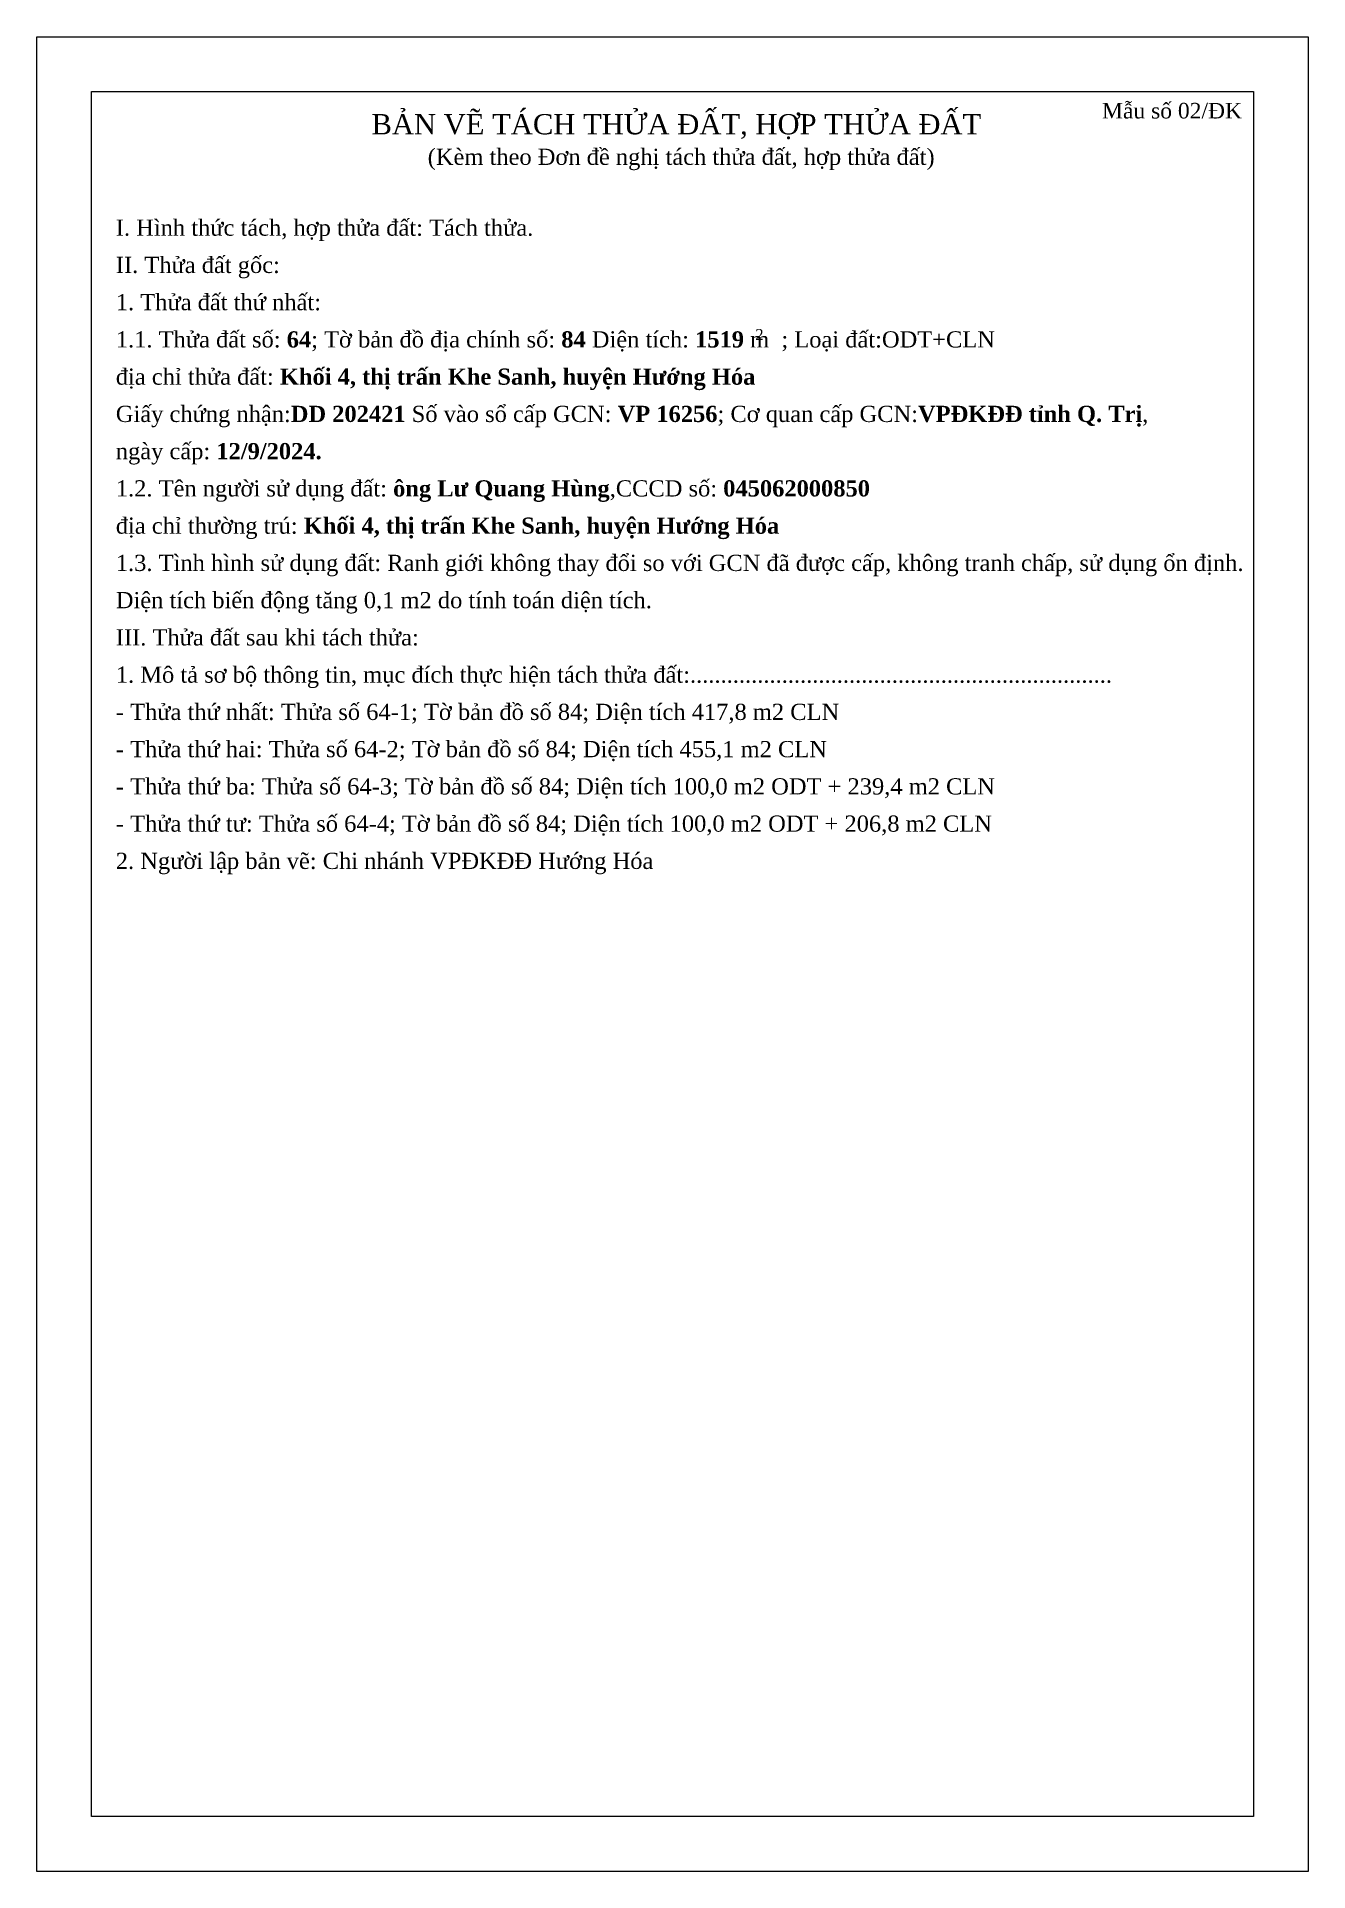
# Model space of a CAD drawing. Header units: metres. Extents: x 549732 to 550404, y 1838194 to 1838434.
# Drawn here: x 549731.8 to 549897.8, y 1838194.1 to 1838433.7 of the extents above; entities that cross this region are included whole.
import ezdxf
from ezdxf.enums import TextEntityAlignment as Align

# ---------------------------------------------------------------- set-up
doc = ezdxf.new("R2010")
doc.units = ezdxf.units.M
doc.header["$MEASUREMENT"] = 0
doc.layers.add('Level 1', color=7, linetype='Continuous', lineweight=0)
doc.layers.add('Level 2', color=7, linetype='Continuous', lineweight=0)
doc.styles.add('Style-Times New Roman', font='times.ttf')

msp = doc.modelspace()

# ---------------------------------------------------------------- texts
at = {"layer": 'Level 1', "color": 250, "linetype": 'Continuous', "lineweight": 0, "style": 'Style-Times New Roman'}
for s, height, p in [('Mẫu số 02/ĐK', 2.0348, (549870.84, 1838423.02)), ('(Kèm theo Đơn đề nghị tách thửa đất, hợp thửa đất)', 2.1142, (549782.82, 1838416.96))]:
    msp.add_text(s, height=height, dxfattribs=at).set_placement(p)
msp.add_text('BẢN VẼ TÁCH THỬA ĐẤT, HỢP THỬA ĐẤT', height=2.6427, dxfattribs=at).set_placement((549815.28, 1838422.27), align=Align.MIDDLE_CENTER)
at = {"layer": 'Level 1', "color": 5, "linetype": 'Continuous', "lineweight": 0, "style": 'Style-Times New Roman'}
msp.add_text('2', height=1.42, dxfattribs=at).set_placement((549825.59, 1838394.1))
at = {"layer": 'Level 1', "color": 18, "linetype": 'Continuous', "lineweight": 0, "true_color": 0x000000, "insert": (549742.11, 1838324.33), "char_height": 2.11416, "attachment_point": 7, "line_spacing_factor": 1.38, "style": 'Style-Times New Roman'}
msp.add_mtext('I. Hình thức tách, hợp thửa đất: Tách thửa.\\PII. Thửa đất gốc:\\P1. Thửa đất thứ nhất:\\P1.1. Thửa đất số:\\fTimes New Roman|b1|i0|c00|p23; 64\\fTimes New Roman|b0|i0|c00|p23;; Tờ bản đồ địa chính số:\\fTimes New Roman|b1|i0|c00|p23; 84\\fTimes New Roman|b0|i0|c00|p23; Diện tích:\\fTimes New Roman|b1|i0|c00|p23; 1519\\fTimes New Roman|b0|i0|c00|p23; m  ; Loại đất:ODT+CLN\\Pđịa chỉ thửa đất:\\fTimes New Roman|b1|i0|c00|p23; Khối 4, thị trấn Khe Sanh, huyện Hướng Hóa\\P\\fTimes New Roman|b0|i0|c00|p23;Giấy chứng nhận:\\fTimes New Roman|b1|i0|c00|p23;DD 202421\\fTimes New Roman|b0|i0|c00|p23; Số vào sổ cấp GCN: \\fTimes New Roman|b1|i0|c00|p23;VP 16256\\fTimes New Roman|b0|i0|c00|p23;; Cơ quan cấp GCN:\\fTimes New Roman|b1|i0|c00|p23;VPĐKĐĐ tỉnh Q. Trị\\fTimes New Roman|b0|i0|c00|p23;, \\Pngày cấp:\\fTimes New Roman|b1|i0|c00|p23; 12/9/2024.\\P\\fTimes New Roman|b0|i0|c00|p23;1.2. Tên người sử dụng đất:\\fTimes New Roman|b1|i0|c00|p23; ông Lư Quang Hùng\\fTimes New Roman|b0|i0|c00|p23;,CCCD số:\\fTimes New Roman|b1|i0|c00|p23; 045062000850\\P\\fTimes New Roman|b0|i0|c00|p23;địa chỉ thường trú:\\fTimes New Roman|b1|i0|c00|p23; Khối 4, thị trấn Khe Sanh, huyện Hướng Hóa\\P\\fTimes New Roman|b0|i0|c00|p23;1.3. Tình hình sử dụng đất: Ranh giới không thay đổi so với GCN đã được cấp, không tranh chấp, sử dụng ổn định.\\PDiện tích biến động tăng 0,1 m2 do tính toán diện tích.\\PIII. Thửa đất sau khi tách thửa:\\P1. Mô tả sơ bộ thông tin, mục đích thực hiện tách thửa đất:.....................................................................\\P- Thửa thứ nhất: Thửa số 64-1; Tờ bản đồ số 84; Diện tích 417,8 m2 CLN\\P- Thửa thứ hai: Thửa số 64-2; Tờ bản đồ số 84; Diện tích 455,1 m2 CLN\\P- Thửa thứ ba: Thửa số 64-3; Tờ bản đồ số 84; Diện tích 100,0 m2 ODT + 239,4 m2 CLN \\P- Thửa thứ tư: Thửa số 64-4; Tờ bản đồ số 84; Diện tích 100,0 m2 ODT + 206,8 m2 CLN\\P2. Người lập bản vẽ: Chi nhánh VPĐKĐĐ Hướng Hóa', dxfattribs=at)

# ---------------------------------------------------------------- linework, layer by layer
at = {"layer": 'Level 2', "color": 3, "linetype": 'Continuous', "lineweight": 0, "flags": 128}
msp.add_lwpolyline([(549731.78, 1838433.7), (549897.76, 1838433.7), (549897.76, 1838194.14), (549731.78, 1838194.14), (549731.78, 1838433.7)], close=True, dxfattribs=at)
at = {"layer": 'Level 2', "color": 30, "linetype": 'Continuous', "lineweight": 0, "flags": 128}
msp.add_lwpolyline([(549738.95, 1838426.53), (549890.6, 1838426.53), (549890.6, 1838201.31), (549738.95, 1838201.31), (549738.95, 1838426.53)], close=True, dxfattribs=at)

msp.set_redraw_order([(e.dxf.handle, doc.entitydb.next_handle()) for e in msp.query("TEXT MTEXT ATTDEF DIMENSION ARC_DIMENSION")])  # texts and dimensions are drawn at this point

doc.saveas('drawing.dxf')
